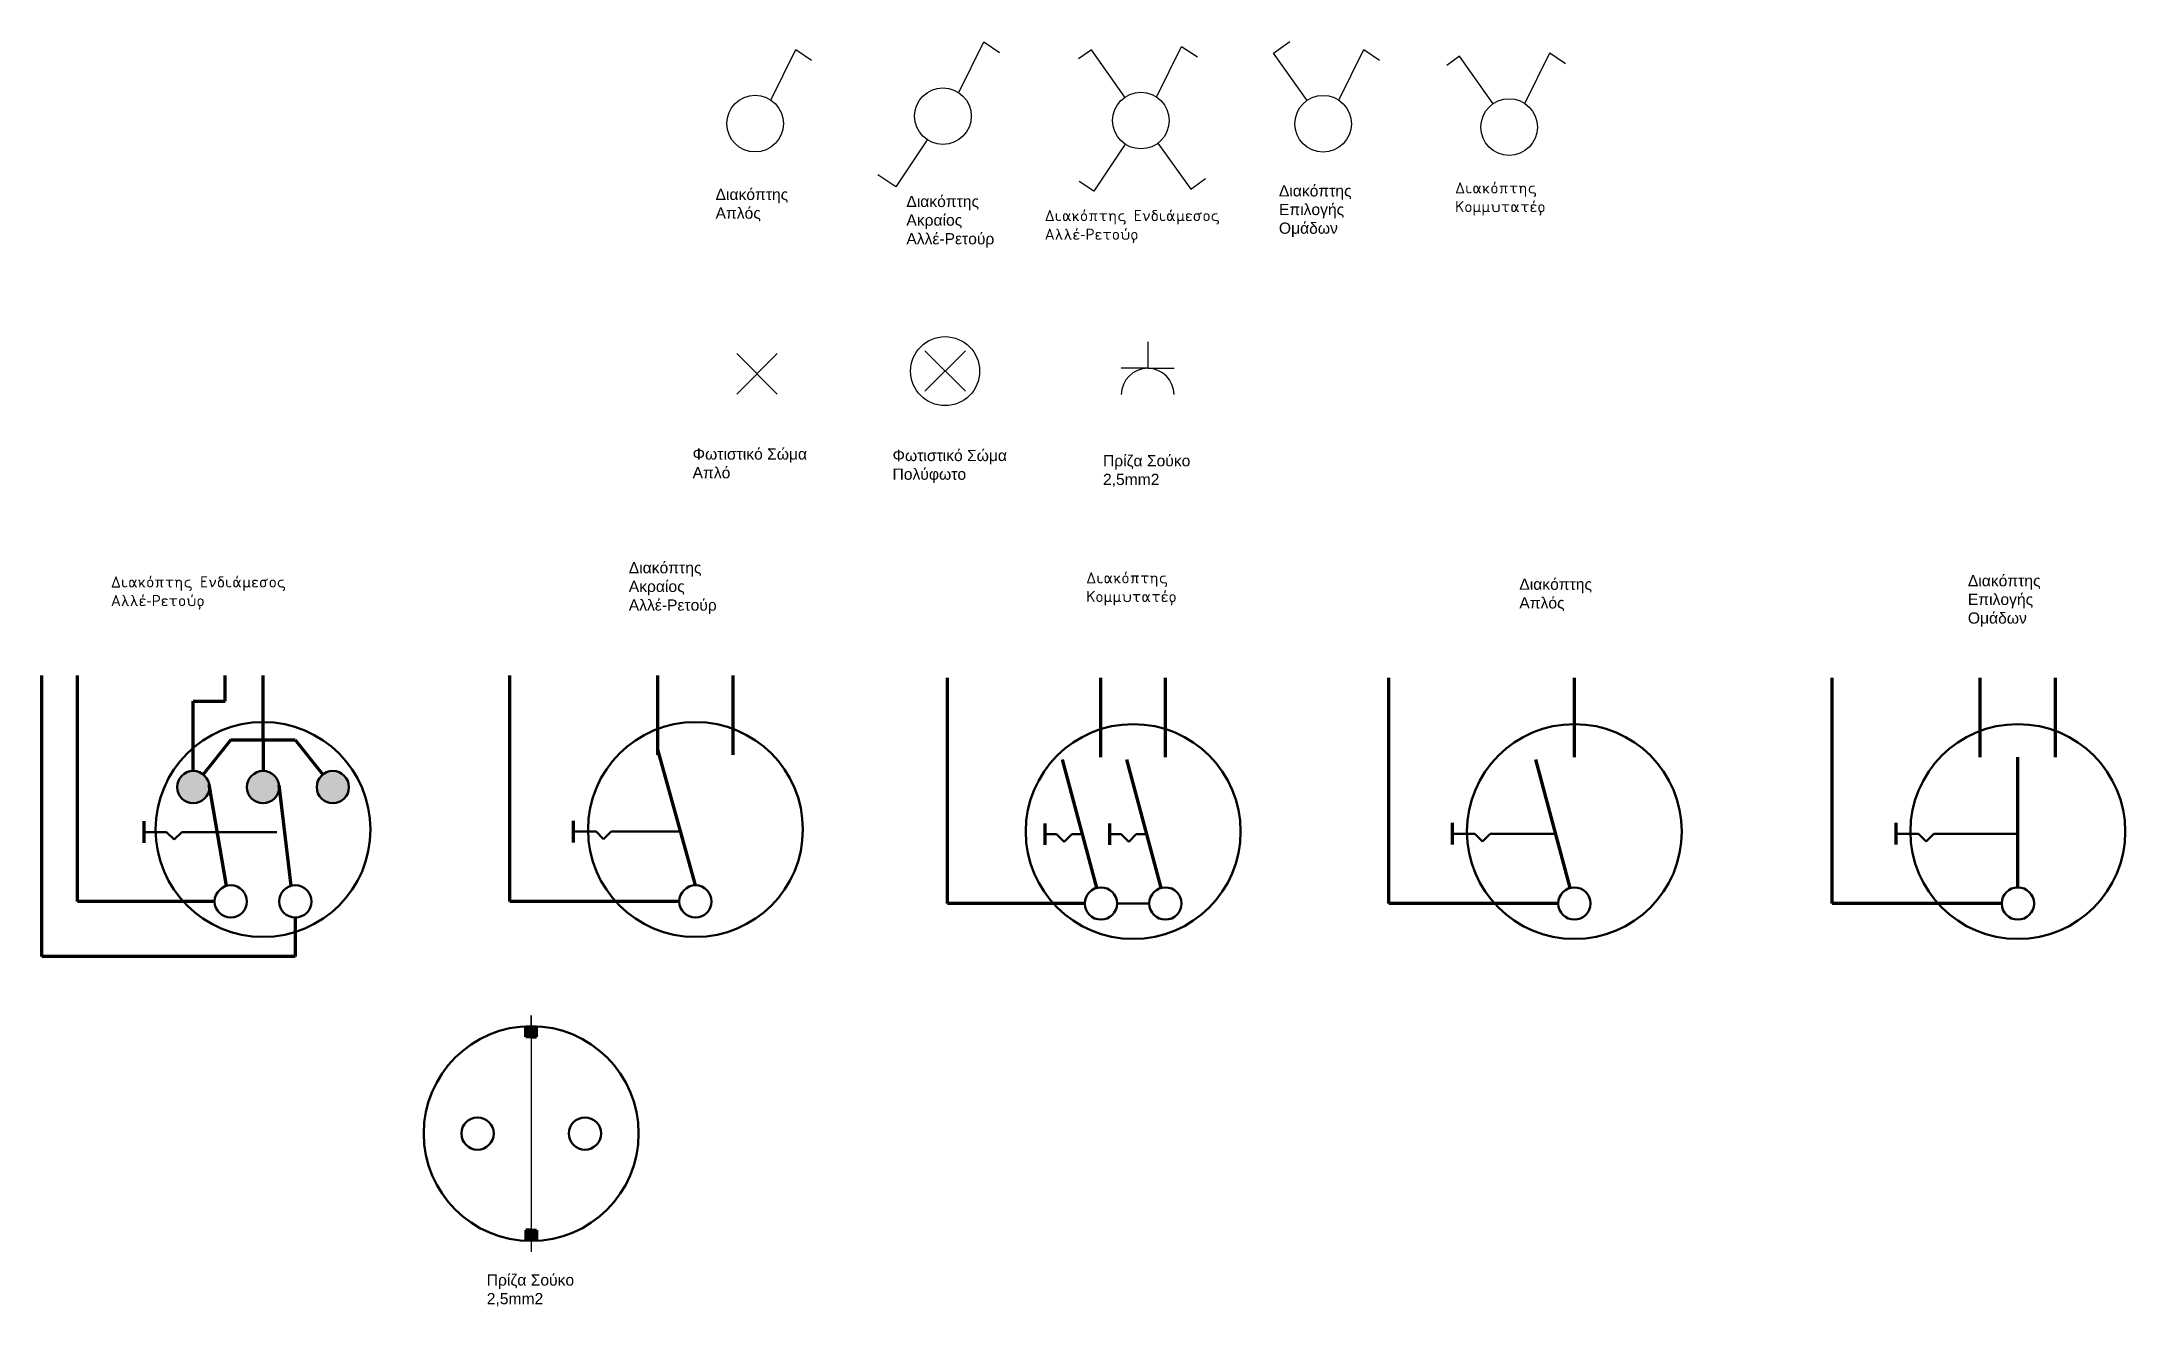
# Model space of a CAD drawing. Header units: millimetres. Extents: x 2489 to 3419, y 1173 to 2149.
# Drawn here: x 2488.7 to 2714.7, y 1907 to 2044.2 of the extents above; entities that cross this region are included whole.
import ezdxf

# ---------------------------------------------------------------- set-up
doc = ezdxf.new("R2010")
doc.units = ezdxf.units.MM
for name, color, linetype, lineweight in [('2S', 7, 'Continuous', 200), ('S', 7, 'Continuous', 100), ('S_2', 7, 'Continuous', 50), ('S_4', 7, 'Continuous', 25)]:
    doc.layers.add(name, color=color, linetype=linetype, lineweight=lineweight)
doc.styles.get("Standard").update_dxf_attribs({"font": 'arial.ttf'})

msp = doc.modelspace()

# ---------------------------------------------------------------- texts
at = {"attachment_point": 1}
for s, insert, char_height, width in [('{\\fISOCPEUR|b0|i0|c161|p34;Διακόπτης\\PΚομμυτατέρ}', (2641.99, 2028.94), 1.2142, 19.8886), ('Διακόπτης\\PΑπλός', (2561.8, 2028.23), 1.214, 9.1156), ('Διακόπτης\\PΑκραίος\\PΑλλέ-Ρετούρ', (2582.49, 2027.47), 1.2142, 11.0917), ('Διακόπτης\\PΕπιλογής\\PΟμάδων', (2622.89, 2028.62), 1.214, 9.1156), ('{\\fISOCPEUR|b0|i0|c161|p34;Διακόπτης Ενδιάμεσος\\PΑλλέ}-{\\fISOCPEUR|b0|i0|c161|p34;Ρετούρ}', (2597.49, 2025.94), 1.2142, 19.8886), ('Φωτιστικό Σώμα\\PΑπλό', (2559.31, 2000.08), 1.2142, 12.8917), ('Φωτιστικό Σώμα\\PΠολύφωτο', (2580.99, 1999.92), 1.2142, 12.8917), ('Πρίζα Σούκο\\P2,5mm2', (2603.81, 1999.35), 1.2142, 9.7427), ('{\\fISOCPEUR|b0|i0|c161|p34;Διακόπτης Ενδιάμεσος\\PΑλλέ}-{\\fISOCPEUR|b0|i0|c161|p34;Ρετούρ}', (2496.23, 1986.21), 1.2142, 19.8886), ('Διακόπτης\\PΑκραίος\\PΑλλέ-Ρετούρ', (2552.39, 1987.75), 1.2142, 11.0917), ('{\\fISOCPEUR|b0|i0|c161|p34;Διακόπτης\\PΚομμυτατέρ}', (2601.99, 1986.66), 1.2142, 19.8886), ('Διακόπτης\\PΕπιλογής\\PΟμάδων', (2697.6, 1986.34), 1.214, 9.1156), ('Διακόπτης\\PΑπλός', (2648.96, 1985.96), 1.214, 9.1156), ('Πρίζα Σούκο\\P2,5mm2', (2536.99, 1910.51), 1.2142, 9.7427)]:
    msp.add_mtext(s, dxfattribs=dict(at, insert=insert, char_height=char_height, width=width))

# ---------------------------------------------------------------- hatches: boundary and pattern name
at = {"layer": '2S'}
h = msp.add_hatch(color=256, dxfattribs=at)
h.dxf.hatch_style = 1
h.paths.add_polyline_path([(2522.05, 1963.35, 1), (2518.56, 1963.35, 1)])
h.paths.add_polyline_path([(2514.48, 1963.35, 1), (2510.98, 1963.35, 1)])
h.paths.add_polyline_path([(2506.9, 1963.35, 1), (2503.41, 1963.35, 1)])
h = msp.add_hatch(color=256, dxfattribs=at)
h.dxf.hatch_style = 1
h.paths.add_polyline_path([(2541.81, 1937.44, 0.012506), (2541.23, 1937.42), (2541.23, 1936.27), (2541.81, 1936.27)])
h.paths.add_polyline_path([(2542.39, 1937.42, 0.012506), (2541.81, 1937.44), (2541.81, 1936.27), (2542.39, 1936.27)])
h = msp.add_hatch(color=256, dxfattribs=at)
h.dxf.hatch_style = 1
h.paths.add_polyline_path([(2541.81, 1915.3), (2541.23, 1915.3), (2541.23, 1914.15, 0.012373), (2541.81, 1914.13)])
h.paths.add_polyline_path([(2542.4, 1915.3), (2541.82, 1915.3), (2541.81, 1914.13, 0.012638), (2542.4, 1914.15)])

# ---------------------------------------------------------------- linework, layer by layer
for p, q in [((2567.79, 2037.86), (2570.5, 2043.35)), ((2570.5, 2043.35), (2572.22, 2042.2)), ((2588.17, 2038.66), (2590.88, 2044.16)), ((2590.88, 2044.16), (2592.6, 2043.01)), ((2602.56, 2043.3), (2601.17, 2042.32)), ((2606.19, 2038.16), (2602.56, 2043.3)), ((2609.62, 2038.18), (2612.33, 2043.68)), ((2612.33, 2043.68), (2614.05, 2042.53)), ((2622.31, 2042.95), (2624.06, 2044.19)), ((2625.94, 2037.82), (2622.31, 2042.95)), ((2629.38, 2037.84), (2632.09, 2043.34)), ((2632.09, 2043.34), (2633.81, 2042.19)), ((2642.48, 2042.6), (2641.1, 2041.62)), ((2646.11, 2037.46), (2642.48, 2042.6)), ((2649.55, 2037.48), (2652.26, 2042.98)), ((2652.26, 2042.98), (2653.98, 2041.83)), ((2584.76, 2033.56), (2581.36, 2028.45)), ((2606.22, 2033.08), (2602.81, 2027.97)), ((2609.76, 2033.18), (2613.34, 2028.2)), ((2581.36, 2028.45), (2579.41, 2029.74)), ((2602.81, 2027.97), (2601.22, 2029.03)), ((2613.34, 2028.2), (2614.93, 2029.35)), ((2608.66, 2011.63), (2608.66, 2008.77)), ((2564.1, 2010.36), (2568.49, 2005.97)), ((2568.49, 2010.36), (2564.1, 2005.97)), ((2584.5, 2010.66), (2588.89, 2006.27)), ((2588.89, 2010.66), (2584.5, 2006.27)), ((2608.66, 2008.77), (2605.8, 2008.77)), ((2608.66, 2008.77), (2611.52, 2008.77))]:
    msp.add_line(p, q)
for centre, radius in [((2566.09, 2035.3), 3.07), ((2586.46, 2036.11), 3.07), ((2607.92, 2035.63), 3.07), ((2627.68, 2035.29), 3.07), ((2647.85, 2034.93), 3.07), ((2586.69, 2008.46), 3.74)]:
    msp.add_circle(centre, radius)
msp.add_arc((2608.66, 2005.91), 2.86, 0, 180)
for p, q in [((2559.62, 1952.7), (2555.54, 1967.42)), ((2603.14, 1952.41), (2599.41, 1966.34)), ((2610.13, 1952.41), (2606.4, 1966.34)), ((2654.48, 1952.41), (2650.75, 1966.34)), ((2703.02, 1952.47), (2703.02, 1966.61)), ((2508.78, 1952.64), (2506.88, 1963.65)), ((2515.77, 1952.64), (2514.47, 1963.56)), ((2541.23, 1936.27), (2541.23, 1937.42)), ((2542.39, 1936.27), (2542.39, 1937.42)), ((2541.81, 1936.27), (2541.23, 1936.27)), ((2541.81, 1936.27), (2542.39, 1936.27)), ((2541.82, 1915.3), (2541.23, 1915.3)), ((2541.23, 1915.3), (2541.23, 1914.15)), ((2541.81, 1914.13), (2541.82, 1915.3)), ((2541.82, 1915.3), (2542.4, 1915.3)), ((2542.4, 1915.3), (2542.4, 1914.15))]:
    msp.add_line(p, q, dxfattribs=at)
at = {"layer": 'S'}
for p, q in [((2488.73, 1944.99), (2488.73, 1975.44)), ((2492.61, 1950.95), (2492.61, 1975.44)), ((2508.63, 1972.66), (2508.63, 1975.44)), ((2512.73, 1968.48), (2512.73, 1975.44)), ((2539.5, 1950.95), (2539.5, 1975.44)), ((2555.54, 1966.84), (2555.54, 1975.44)), ((2563.7, 1966.84), (2563.7, 1975.44)), ((2586.97, 1950.73), (2586.97, 1975.21)), ((2603.59, 1966.61), (2603.59, 1975.21)), ((2610.58, 1966.61), (2610.58, 1975.21)), ((2634.82, 1950.73), (2634.82, 1975.21)), ((2654.93, 1966.61), (2654.93, 1975.21)), ((2682.9, 1950.73), (2682.9, 1975.21)), ((2698.94, 1966.61), (2698.94, 1975.21)), ((2707.1, 1966.61), (2707.1, 1975.21)), ((2505.16, 1965.1), (2505.16, 1972.66)), ((2505.16, 1972.66), (2508.63, 1972.66)), ((2509.23, 1968.48), (2506.24, 1964.72)), ((2509.23, 1968.48), (2516.23, 1968.48)), ((2512.73, 1968.48), (2512.73, 1965.1)), ((2516.23, 1968.47), (2519.22, 1964.72)), ((2499.84, 1957.32), (2499.84, 1959.65)), ((2546.4, 1957.36), (2546.4, 1959.69)), ((2597.56, 1957.09), (2597.56, 1959.42)), ((2604.56, 1957.09), (2604.56, 1959.42)), ((2641.72, 1957.13), (2641.72, 1959.46)), ((2689.81, 1957.13), (2689.81, 1959.46)), ((2507.49, 1950.95), (2492.61, 1950.95)), ((2557.87, 1950.95), (2539.5, 1950.95)), ((2601.84, 1950.73), (2586.97, 1950.73)), ((2653.19, 1950.73), (2634.82, 1950.73)), ((2701.27, 1950.73), (2682.9, 1950.73)), ((2516.23, 1949.21), (2516.23, 1944.99)), ((2516.23, 1944.99), (2488.73, 1944.99))]:
    msp.add_line(p, q, dxfattribs=at)
at = {"layer": 'S_2'}
for p, q in [((2502.27, 1958.48), (2499.84, 1958.48)), ((2503.09, 1957.66), (2502.27, 1958.48)), ((2503.92, 1958.48), (2503.09, 1957.66)), ((2506.21, 1958.48), (2503.92, 1958.48)), ((2511.44, 1958.48), (2506.21, 1958.48)), ((2514.21, 1958.48), (2511.44, 1958.48)), ((2548.84, 1958.53), (2546.4, 1958.53)), ((2549.66, 1957.7), (2548.84, 1958.53)), ((2550.49, 1958.53), (2549.66, 1957.7)), ((2552.78, 1958.53), (2550.49, 1958.53)), ((2558.01, 1958.53), (2552.78, 1958.53)), ((2598.78, 1958.26), (2597.56, 1958.26)), ((2599.61, 1957.43), (2598.78, 1958.26)), ((2600.43, 1958.26), (2599.61, 1957.43)), ((2601.57, 1958.26), (2600.43, 1958.26)), ((2605.77, 1958.26), (2604.56, 1958.26)), ((2606.6, 1957.43), (2605.77, 1958.26)), ((2607.42, 1958.26), (2606.6, 1957.43)), ((2608.57, 1958.26), (2607.42, 1958.26)), ((2644.15, 1958.3), (2641.72, 1958.3)), ((2644.98, 1957.47), (2644.15, 1958.3)), ((2645.8, 1958.3), (2644.98, 1957.47)), ((2648.09, 1958.3), (2645.8, 1958.3)), ((2652.91, 1958.3), (2648.09, 1958.3)), ((2692.24, 1958.3), (2689.81, 1958.3)), ((2693.06, 1957.47), (2692.24, 1958.3)), ((2693.89, 1958.3), (2693.06, 1957.47)), ((2696.18, 1958.3), (2693.89, 1958.3)), ((2703.02, 1958.3), (2696.18, 1958.3)), ((2607.09, 1950.73), (2605.34, 1950.73)), ((2607.09, 1950.73), (2608.83, 1950.73))]:
    msp.add_line(p, q, dxfattribs=at)
for centre, radius in [((2512.73, 1958.75), 11.65), ((2559.62, 1958.75), 11.65), ((2607.09, 1958.53), 11.65), ((2654.93, 1958.53), 11.65), ((2703.02, 1958.53), 11.65), ((2505.16, 1963.35), 1.75), ((2512.73, 1963.35), 1.75), ((2520.3, 1963.35), 1.75), ((2509.23, 1950.95), 1.75), ((2516.23, 1950.95), 1.75), ((2559.62, 1950.95), 1.75), ((2603.59, 1950.73), 1.75), ((2610.58, 1950.73), 1.75), ((2654.93, 1950.73), 1.75), ((2703.02, 1950.73), 1.75), ((2541.81, 1925.78), 11.65), ((2535.99, 1925.78), 1.75), ((2547.64, 1925.78), 1.75)]:
    msp.add_circle(centre, radius, dxfattribs=at)
at = {"layer": 'S_4'}
for p, q in [((2541.81, 1937.44), (2541.81, 1938.6)), ((2541.81, 1938.6), (2541.81, 1912.97)), ((2541.81, 1914.13), (2541.81, 1912.97))]:
    msp.add_line(p, q, dxfattribs=at)

msp.set_redraw_order([(e.dxf.handle, doc.entitydb.next_handle()) for e in msp.query("TEXT MTEXT ATTDEF DIMENSION ARC_DIMENSION")])  # texts and dimensions are drawn at this point

doc.saveas('drawing.dxf')
